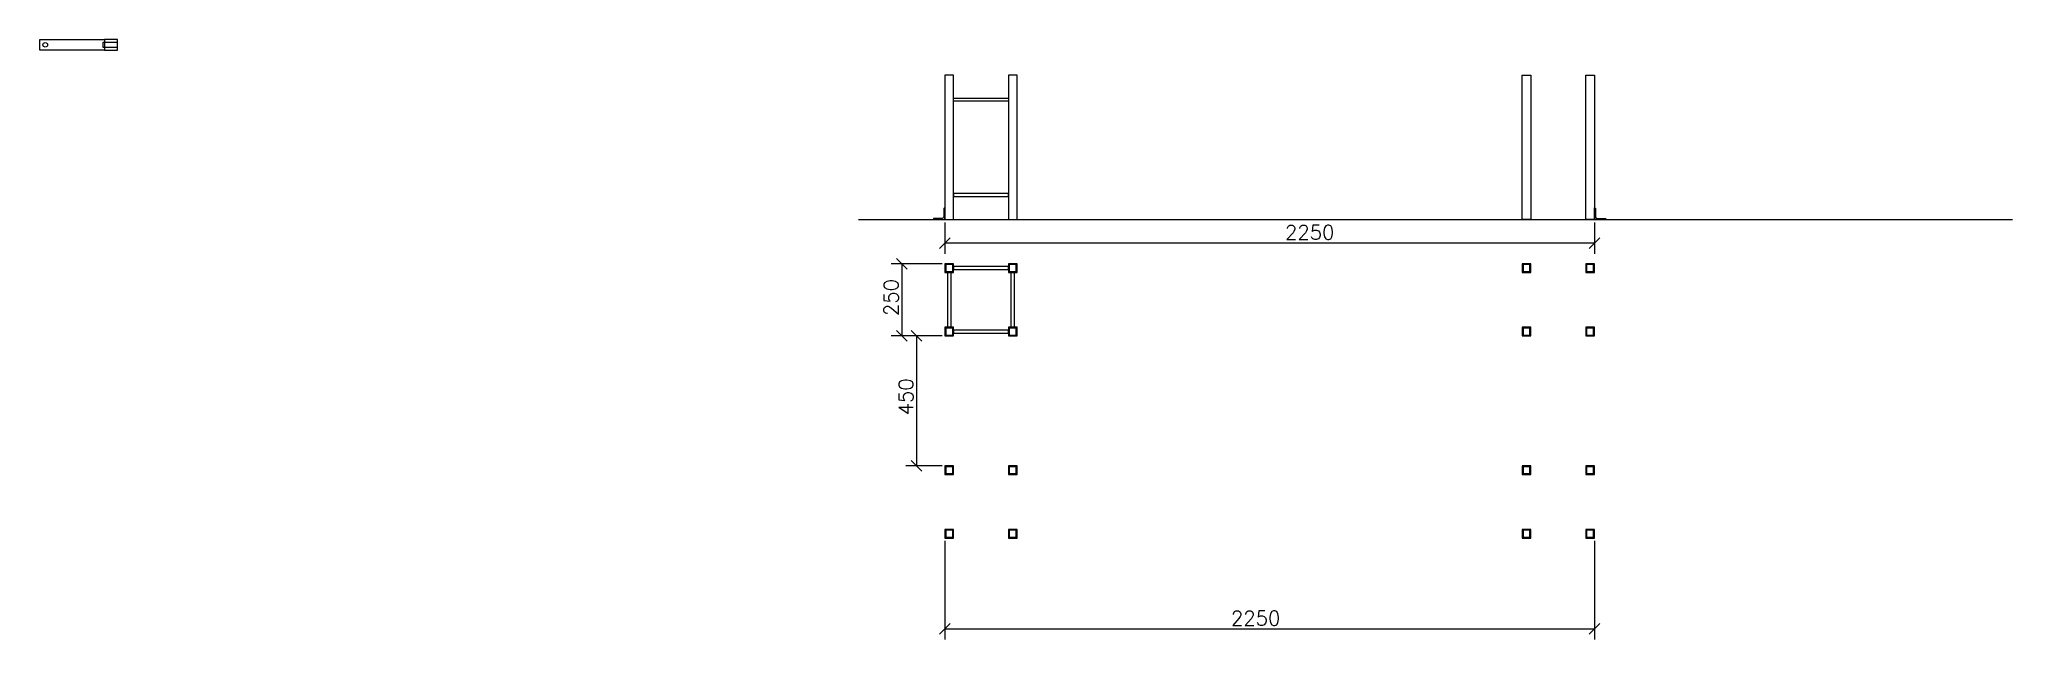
# Model space of a CAD drawing. Header units: millimetres. Extents: x -25270 to 56616, y 992 to 38275.
# Drawn here: x 10566 to 17402, y 11416 to 13494 of the extents above; entities that cross this region are included whole.
import ezdxf

# ---------------------------------------------------------------- set-up
doc = ezdxf.new("R2010")
doc.units = ezdxf.units.MM
doc.layers.add('EPURE', color=2, linetype='Continuous')
doc.styles.add('DETX4', font='romans.shx', dxfattribs={"height": 50})
doc.dimstyles.new('DETX4', dxfattribs={"dimtxt": 50, "dimasz": 37, "dimexe": 37, "dimexo": 10, "dimgap": 12, "dimtad": 1, "dimdec": 0, "dimdsep": 46, "dimtxsty": 'DETX4', "dimblk": 'OBLIQUE', "dimcen": 0.09, "dimadec": 0, "dimazin": 0, "dimtfac": 1, "dimtdec": 0, "dimtix": 1, "dimtofl": 0, "dimtmove": 0, "dimatfit": 3, "dimldrblk": 'OBLIQUE', "dimfxl": 1, "dimtolj": 1, "dimtzin": 0, "dimarcsym": 0})

msp = doc.modelspace()

# ---------------------------------------------------------------- blocks, each defined once
blk = doc.blocks.new('_OBLIQUE')
at = {"color": 0, "linetype": 'ByBlock'}
blk.add_line((-0.5, -0.5), (0.5, 0.5), dxfattribs=at)
blk = doc.blocks.new('*D61')
at = {"color": 0, "lineweight": -2, "transparency": 16777216}
for p, q in [((13703, 12860.3), (13703, 12751.6)), ((15953, 12860.3), (15953, 12751.6)), ((15953, 12788.6), (13703, 12788.6))]:
    blk.add_line(p, q, dxfattribs=at)
at = {"layer": 'Defpoints', "color": 0, "transparency": 16777216}
for p in [(13703, 12870.3), (15953, 12870.3), (13703, 12788.6)]:
    blk.add_point(p, dxfattribs=at)
at = {"color": 0, "lineweight": -2, "transparency": 16777216, "xscale": 37, "yscale": 37, "zscale": 37, "rotation": 180}
blk.add_blockref('_OBLIQUE', (13703, 12788.6), dxfattribs=at)
at = {"color": 0, "lineweight": -2, "transparency": 16777216, "xscale": 37, "yscale": 37, "zscale": 37}
blk.add_blockref('_OBLIQUE', (15953, 12788.6), dxfattribs=at)
at = {"color": 0, "transparency": 16777216, "insert": (14966.9, 12825.6), "char_height": 50, "attachment_point": 5, "style": 'DETX4'}
blk.add_mtext('\\A1;2250', dxfattribs=at)
blk = doc.blocks.new('*D62')
at = {"color": 0, "lineweight": -2, "transparency": 16777216}
for p, q in [((13703, 11757.2), (13703, 11415.6)), ((15953, 11757.2), (15953, 11415.6)), ((13703, 11452.6), (15953, 11452.6))]:
    blk.add_line(p, q, dxfattribs=at)
at = {"layer": 'Defpoints', "color": 0, "transparency": 16777216}
for p in [(13703, 11767.2), (15953, 11767.2), (15953, 11452.6)]:
    blk.add_point(p, dxfattribs=at)
at = {"color": 0, "lineweight": -2, "transparency": 16777216, "xscale": 37, "yscale": 37, "zscale": 37, "rotation": 180}
blk.add_blockref('_OBLIQUE', (13703, 11452.6), dxfattribs=at)
at = {"color": 0, "lineweight": -2, "transparency": 16777216, "xscale": 37, "yscale": 37, "zscale": 37}
blk.add_blockref('_OBLIQUE', (15953, 11452.6), dxfattribs=at)
at = {"color": 0, "transparency": 16777216, "insert": (14779.6, 11489.6), "char_height": 50, "attachment_point": 5, "style": 'DETX4'}
blk.add_mtext('\\A1;2250', dxfattribs=at)
blk = doc.blocks.new('*D63')
at = {"color": 0, "lineweight": -2, "transparency": 16777216}
for p, q in [((13693, 12467.2), (13567.8, 12467.2)), ((13604.8, 12467.2), (13604.8, 12017.2)), ((13693, 12017.2), (13567.8, 12017.2))]:
    blk.add_line(p, q, dxfattribs=at)
at = {"layer": 'Defpoints', "color": 0, "transparency": 16777216}
for p in [(13703, 12467.2), (13604.8, 12017.2), (13703, 12017.2)]:
    blk.add_point(p, dxfattribs=at)
at = {"color": 0, "lineweight": -2, "transparency": 16777216, "xscale": 37, "yscale": 37, "zscale": 37}
for p, rotation in [((13604.8, 12467.2), 90), ((13604.8, 12017.2), 270)]:
    blk.add_blockref('_OBLIQUE', p, dxfattribs=dict(at, rotation=rotation))
at = {"color": 0, "transparency": 16777216, "insert": (13567.8, 12256.4), "char_height": 50, "attachment_point": 5, "rotation": 90, "style": 'DETX4'}
blk.add_mtext('\\A1;450', dxfattribs=at)
blk = doc.blocks.new('*D64')
at = {"color": 0, "lineweight": -2, "transparency": 16777216}
for p, q in [((13693, 12717.2), (13516.8, 12717.2)), ((13553.8, 12717.2), (13553.8, 12467.2)), ((13693, 12467.2), (13516.8, 12467.2))]:
    blk.add_line(p, q, dxfattribs=at)
at = {"layer": 'Defpoints', "color": 0, "transparency": 16777216}
for p in [(13703, 12717.2), (13553.8, 12467.2), (13703, 12467.2)]:
    blk.add_point(p, dxfattribs=at)
at = {"color": 0, "lineweight": -2, "transparency": 16777216, "xscale": 37, "yscale": 37, "zscale": 37}
for p, rotation in [((13553.8, 12717.2), 90), ((13553.8, 12467.2), 270)]:
    blk.add_blockref('_OBLIQUE', p, dxfattribs=dict(at, rotation=rotation))
at = {"color": 0, "transparency": 16777216, "insert": (13516.8, 12600), "char_height": 50, "attachment_point": 5, "rotation": 90, "style": 'DETX4'}
blk.add_mtext('\\A1;250', dxfattribs=at)

# ---------------------------------------------------------------- dimensions: what is measured, and where the dimension line sits
for base, p1, p2, angle, picture, middle in [((13703, 12788.6), (15953, 12870.3), (13703, 12870.3), 180, '*D61', (14966.9, 12788.6)), ((13553.8, 12467.2), (13703, 12717.2), (13703, 12467.2), 270, '*D64', (13553.8, 12600)), ((13604.8, 12017.2), (13703, 12467.2), (13703, 12017.2), 270, '*D63', (13604.8, 12256.4)), ((15953, 11452.6), (13703, 11767.2), (15953, 11767.2), 0, '*D62', (14779.6, 11452.6))]:
    dim = msp.add_linear_dim(base=base, p1=p1, p2=p2, angle=angle, dimstyle='DETX4')
    dim.commit()
    dim.dimension.update_dxf_attribs({"geometry": picture, "text_midpoint": middle, "dimtype": 161})

# ---------------------------------------------------------------- linework, layer by layer
msp.add_line((13404, 12870.3), (17401.9, 12870.3))
msp.add_lwpolyline([(10790.9, 13492.9), (10565.9, 13492.9), (10565.9, 13457.9), (10790.9, 13457.9)])
for points in [[(10785.9, 13467.4), (10835.9, 13467.4), (10835.9, 13483.4), (10785.9, 13483.4)], [(10790.9, 13456.9), (10835.9, 13456.9), (10835.9, 13493.9), (10790.9, 13493.9)], [(13703, 12870.3), (13733, 12870.3), (13733, 13370.3), (13703, 13370.3)], [(13923, 12870.3), (13953, 12870.3), (13953, 13370.3), (13923, 13370.3)], [(15733, 12870.3), (15703, 12870.3), (15703, 13370.3), (15733, 13370.3)], [(15953, 12870.3), (15923, 12870.3), (15923, 13370.3), (15953, 13370.3)], [(13733, 13290.3), (13923, 13290.3), (13923, 13280.3), (13733, 13280.3)], [(13733, 12950.3), (13923, 12950.3), (13923, 12960.3), (13733, 12960.3)], [(13703, 12687.2), (13733, 12687.2), (13733, 12717.2), (13703, 12717.2)], [(13923, 12687.2), (13953, 12687.2), (13953, 12717.2), (13923, 12717.2)], [(15703, 12687.2), (15733, 12687.2), (15733, 12717.2), (15703, 12717.2)], [(15923, 12687.2), (15953, 12687.2), (15953, 12717.2), (15923, 12717.2)], [(13706, 12690.2), (13730, 12690.2), (13730, 12714.2), (13706, 12714.2)], [(13723, 12687.2), (13723, 12497.2), (13713, 12497.2), (13713, 12687.2)], [(13733, 12697.2), (13923, 12697.2), (13923, 12707.2), (13733, 12707.2)], [(13926, 12690.2), (13950, 12690.2), (13950, 12714.2), (13926, 12714.2)], [(13933, 12497.2), (13933, 12687.2), (13943, 12687.2), (13943, 12497.2)], [(15706, 12690.2), (15730, 12690.2), (15730, 12714.2), (15706, 12714.2)], [(15926, 12690.2), (15950, 12690.2), (15950, 12714.2), (15926, 12714.2)], [(13703, 12467.2), (13733, 12467.2), (13733, 12497.2), (13703, 12497.2)], [(13706, 12470.2), (13730, 12470.2), (13730, 12494.2), (13706, 12494.2)], [(13923, 12487.2), (13733, 12487.2), (13733, 12477.2), (13923, 12477.2)], [(13923, 12467.2), (13953, 12467.2), (13953, 12497.2), (13923, 12497.2)], [(13926, 12470.2), (13950, 12470.2), (13950, 12494.2), (13926, 12494.2)], [(15703, 12467.2), (15733, 12467.2), (15733, 12497.2), (15703, 12497.2)], [(15706, 12470.2), (15730, 12470.2), (15730, 12494.2), (15706, 12494.2)], [(15923, 12467.2), (15953, 12467.2), (15953, 12497.2), (15923, 12497.2)], [(15926, 12470.2), (15950, 12470.2), (15950, 12494.2), (15926, 12494.2)], [(13703, 11987.2), (13733, 11987.2), (13733, 12017.2), (13703, 12017.2)], [(13706, 11990.2), (13730, 11990.2), (13730, 12014.2), (13706, 12014.2)], [(13923, 11987.2), (13953, 11987.2), (13953, 12017.2), (13923, 12017.2)], [(13926, 11990.2), (13950, 11990.2), (13950, 12014.2), (13926, 12014.2)], [(15703, 11987.2), (15733, 11987.2), (15733, 12017.2), (15703, 12017.2)], [(15706, 11990.2), (15730, 11990.2), (15730, 12014.2), (15706, 12014.2)], [(15923, 11987.2), (15953, 11987.2), (15953, 12017.2), (15923, 12017.2)], [(15926, 11990.2), (15950, 11990.2), (15950, 12014.2), (15926, 12014.2)], [(13703, 11767.2), (13733, 11767.2), (13733, 11797.2), (13703, 11797.2)], [(13706, 11770.2), (13730, 11770.2), (13730, 11794.2), (13706, 11794.2)], [(13923, 11767.2), (13953, 11767.2), (13953, 11797.2), (13923, 11797.2)], [(13926, 11770.2), (13950, 11770.2), (13950, 11794.2), (13926, 11794.2)], [(15703, 11767.2), (15733, 11767.2), (15733, 11797.2), (15703, 11797.2)], [(15706, 11770.2), (15730, 11770.2), (15730, 11794.2), (15706, 11794.2)], [(15923, 11767.2), (15953, 11767.2), (15953, 11797.2), (15923, 11797.2)], [(15926, 11770.2), (15950, 11770.2), (15950, 11794.2), (15926, 11794.2)]]:
    msp.add_lwpolyline(points, close=True)
msp.add_circle((10585.9, 13475.4), 8)
at = {"layer": 'EPURE'}
for points in [[(13703, 12870.3), (13703, 12910.3), (13702, 12910.3, 0.414214), (13699, 12907.3), (13699, 12880.3, -0.414214), (13693, 12874.3), (13666, 12874.3, 0.414214), (13663, 12871.3), (13663, 12870.3), (13703, 12870.3)], [(15953, 12870.3), (15953, 12910.3), (15954, 12910.3, -0.414214), (15957, 12907.3), (15957, 12880.3, 0.414214), (15963, 12874.3), (15990, 12874.3, -0.414214), (15993, 12871.3), (15993, 12870.3), (15953, 12870.3)]]:
    msp.add_lwpolyline(points, format="xyb", dxfattribs=at)

msp.set_redraw_order([(e.dxf.handle, doc.entitydb.next_handle()) for e in msp.query("TEXT MTEXT ATTDEF DIMENSION ARC_DIMENSION")])  # texts and dimensions are drawn at this point

doc.saveas('drawing.dxf')
